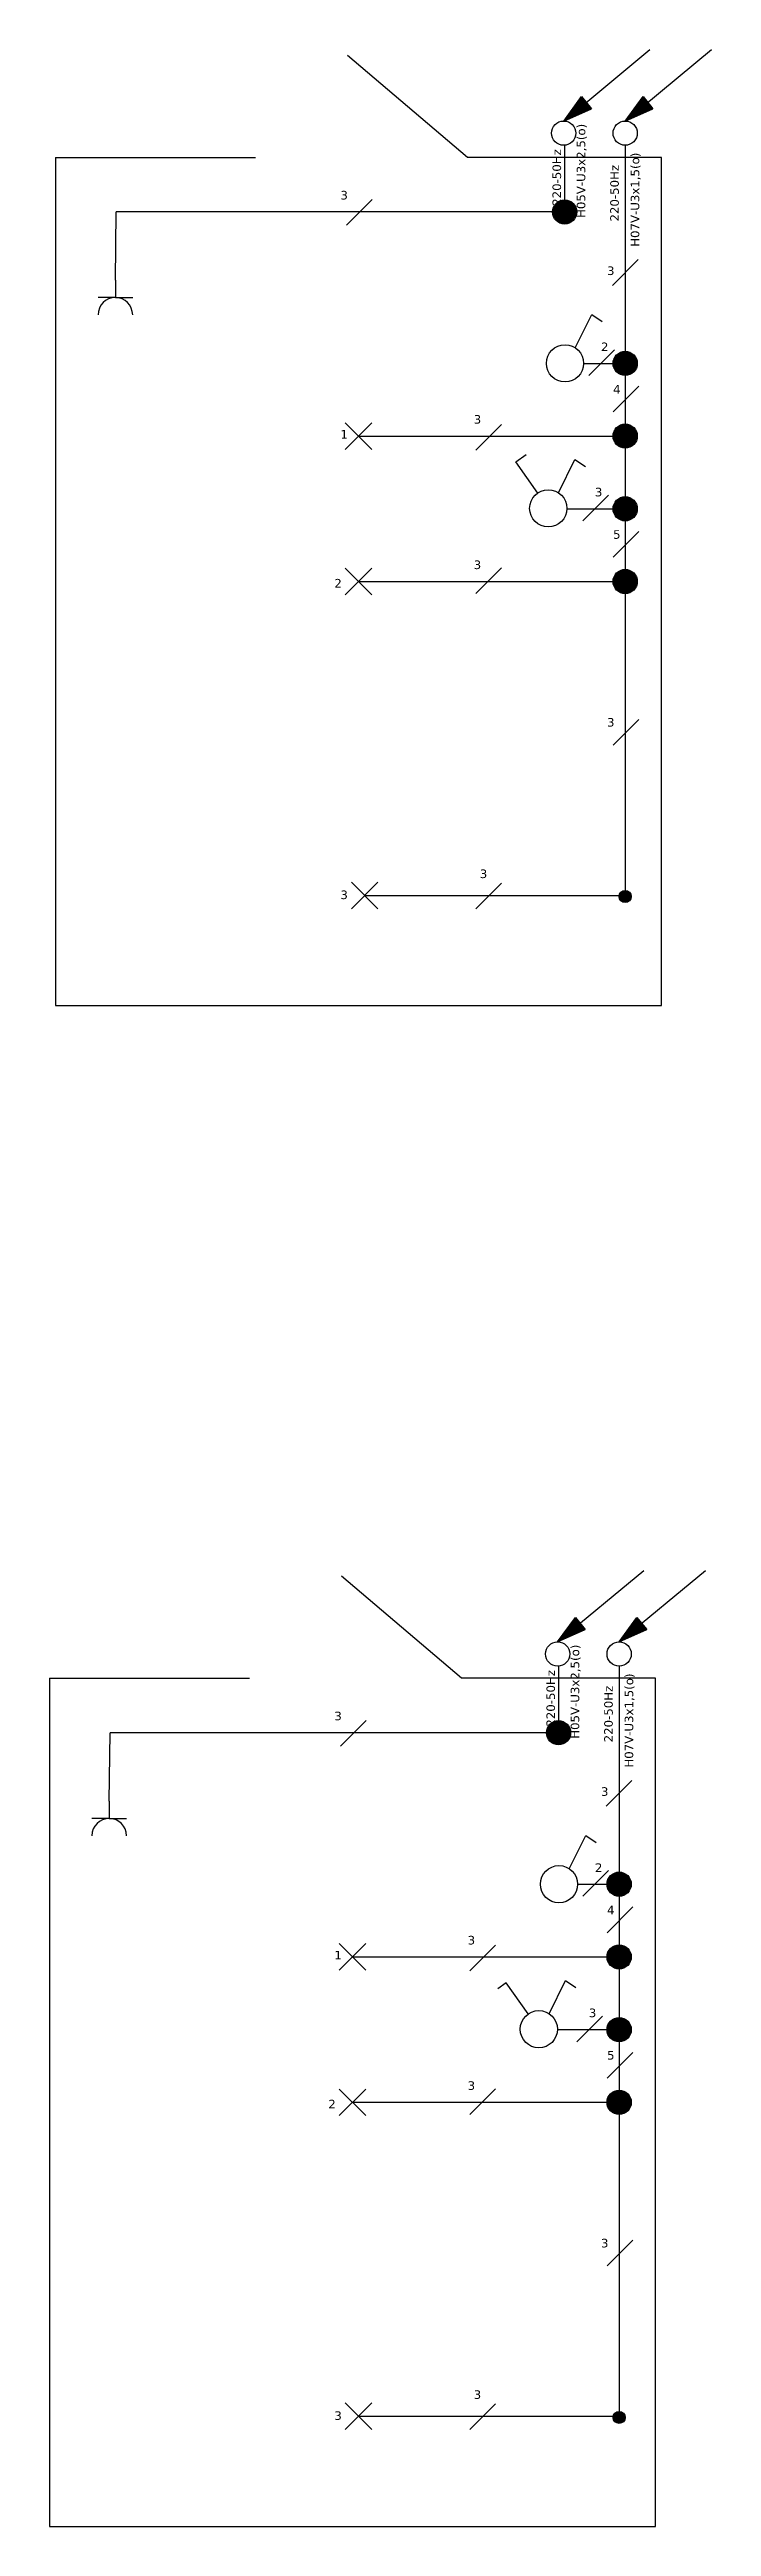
# Model space of a CAD drawing. Header units: millimetres. Extents: x 1397 to 2239, y 1481 to 1922.
# Drawn here: x 1662 to 1771.2, y 1513 to 1921.8 of the extents above; entities that cross this region are included whole.
import ezdxf

# ---------------------------------------------------------------- set-up
doc = ezdxf.new("R2010")
doc.units = ezdxf.units.MM
doc.header["$LTSCALE"] = 0.093
doc.layers.add('DESCCHILD', color=20, linetype='Continuous')

msp = doc.modelspace()

# ---------------------------------------------------------------- texts
at = {"char_height": 1.4142, "attachment_point": 1, "rotation": 90}
for s, insert in [('{\\fVerdana|b0|i0|c161|p34;H05V-U3x2,5(o)}', (1749, 1894)), ('{\\fVerdana|b0|i0|c161|p34;H07V-U3x1,5(o)}', (1757.91, 1889.24)), ('{\\fVerdana|b0|i0|c161|p34;H05V-U3x2,5(o)}', (1748, 1643)), ('{\\fVerdana|b0|i0|c161|p34;H07V-U3x1,5(o)}', (1756.91, 1638.24))]:
    msp.add_mtext_dynamic_manual_height_columns(s, width=21.638, gutter_width=12.5, heights=[0], dxfattribs=dict(at, insert=insert))
at = {"ltscale": 2, "char_height": 1.4142, "attachment_point": 1, "rotation": 90}
for insert in [(1745, 1896), (1754.53, 1893.41), (1744, 1645), (1753.53, 1642.41)]:
    msp.add_mtext_dynamic_manual_height_columns('{\\fVerdana|b0|i0|c161|p34;220-50\\fVerdana|b0|i0|c0|p34;Hz}', width=5, gutter_width=7.07, heights=[0], dxfattribs=dict(at, insert=insert))
at = {"ltscale": 2, "char_height": 1.4142, "attachment_point": 1}
for s, insert in [('{\\fVerdana|b0|i0|c161|p34;3}', (1710, 1898.47)), ('{\\fVerdana|b0|i0|c161|p34;3}', (1754, 1886)), ('{\\fVerdana|b0|i0|c161|p34;2}', (1753, 1873.44)), ('{\\fVerdana|b0|i0|c161|p34;4}', (1755, 1866.44)), ('{\\fVerdana|b0|i0|c161|p34;3}', (1732, 1861.47)), ('{\\fVerdana|b0|i0|c161|p34;1}', (1710, 1859)), ('{\\fVerdana|b0|i0|c161|p34;3}', (1752, 1849.47)), ('{\\fVerdana|b0|i0|c161|p34;5}', (1755, 1842.47)), ('{\\fVerdana|b0|i0|c161|p34;3}', (1732, 1837.47)), ('{\\fVerdana|b0|i0|c161|p34;2}', (1709, 1834.42)), ('{\\fVerdana|b0|i0|c161|p34;3}', (1754, 1811.47)), ('{\\fVerdana|b0|i0|c161|p34;3}', (1733, 1786.47)), ('{\\fVerdana|b0|i0|c161|p34;3}', (1710, 1783)), ('{\\fVerdana|b0|i0|c161|p34;3}', (1709, 1647.47)), ('{\\fVerdana|b0|i0|c161|p34;3}', (1753, 1635)), ('{\\fVerdana|b0|i0|c161|p34;2}', (1752, 1622.44)), ('{\\fVerdana|b0|i0|c161|p34;4}', (1754, 1615.44)), ('{\\fVerdana|b0|i0|c161|p34;1}', (1709, 1608)), ('{\\fVerdana|b0|i0|c161|p34;3}', (1731, 1610.47)), ('{\\fVerdana|b0|i0|c161|p34;3}', (1751, 1598.47)), ('{\\fVerdana|b0|i0|c161|p34;5}', (1754, 1591.47)), ('{\\fVerdana|b0|i0|c161|p34;3}', (1731, 1586.47)), ('{\\fVerdana|b0|i0|c161|p34;2}', (1708, 1583.42)), ('{\\fVerdana|b0|i0|c161|p34;3}', (1753, 1560.47)), ('{\\fVerdana|b0|i0|c161|p34;3}', (1732, 1535.47)), ('{\\fVerdana|b0|i0|c161|p34;3}', (1709, 1532))]:
    msp.add_mtext_dynamic_manual_height_columns(s, width=5, gutter_width=7.07, heights=[0], dxfattribs=dict(at, insert=insert))

# ---------------------------------------------------------------- hatches: boundary and pattern name
h = msp.add_hatch(color=256)
h.dxf.hatch_style = 1
h.paths.add_polyline_path([(1746.85, 1910), (1751.42, 1912.03), (1750.6, 1913.04)])
h.paths.add_polyline_path([(1746.85, 1910), (1750.6, 1913.04), (1749.79, 1914.04)])
h = msp.add_hatch(color=256)
h.dxf.hatch_style = 1
h.paths.add_polyline_path([(1757, 1910), (1761.57, 1912.03), (1760.76, 1913.04)])
h.paths.add_polyline_path([(1757, 1910), (1760.76, 1913.04), (1759.94, 1914.04)])
at = {"ltscale": 2, "true_color": 0x000000}
h = msp.add_hatch(color=18, dxfattribs=at)
h.dxf.hatch_style = 1
h.paths.add_polyline_path([(1749, 1895, 1), (1745, 1895, 1)])
h = msp.add_hatch(dxfattribs=at)
h.set_pattern_fill('ANGLE', color=18)
h.set_pattern_definition([(0, (-19, 1), (0, 6.985), [5.08, -1.905]), (90, (-19, 1), (-6.985, 4e-16), [5.08, -1.905])])
h.paths.add_polyline_path([(1759, 1870, 1), (1755, 1870, 1)])
h = msp.add_hatch(color=18, dxfattribs=at)
h.dxf.hatch_style = 1
h.paths.add_polyline_path([(1759, 1870, 1), (1755, 1870, 1)])
h = msp.add_hatch(dxfattribs=at)
h.set_pattern_fill('ANGLE', color=18)
h.set_pattern_definition([(0, (-19, -11), (0, 6.985), [5.08, -1.905]), (90, (-19, -11), (-6.985, 4e-16), [5.08, -1.905])])
h.paths.add_polyline_path([(1759, 1858, 1), (1755, 1858, 1)])
h = msp.add_hatch(color=18, dxfattribs=at)
h.dxf.hatch_style = 1
h.paths.add_polyline_path([(1759, 1858, 1), (1755, 1858, 1)])
h = msp.add_hatch(color=18, dxfattribs=at)
h.dxf.hatch_style = 1
h.paths.add_polyline_path([(1759, 1846, 1), (1755, 1846, 1)])
h = msp.add_hatch(color=18, dxfattribs=at)
h.dxf.hatch_style = 1
h.paths.add_polyline_path([(1759, 1834, 1), (1755, 1834, 1)])
h = msp.add_hatch(color=18, dxfattribs=at)
h.dxf.hatch_style = 1
h.paths.add_polyline_path([(1758, 1782, 1), (1756, 1782, 1)])
h = msp.add_hatch(color=256)
h.dxf.hatch_style = 1
h.paths.add_polyline_path([(1745.85, 1659), (1750.42, 1661.03), (1749.6, 1662.04)])
h.paths.add_polyline_path([(1745.85, 1659), (1749.6, 1662.04), (1748.79, 1663.04)])
h = msp.add_hatch(color=256)
h.dxf.hatch_style = 1
h.paths.add_polyline_path([(1756, 1659), (1760.57, 1661.03), (1759.76, 1662.04)])
h.paths.add_polyline_path([(1756, 1659), (1759.76, 1662.04), (1758.94, 1663.04)])
h = msp.add_hatch(color=18, dxfattribs=at)
h.dxf.hatch_style = 1
h.paths.add_polyline_path([(1748, 1644, 1), (1744, 1644, 1)])
h = msp.add_hatch(dxfattribs=at)
h.set_pattern_fill('ANGLE', color=18)
h.set_pattern_definition([(0, (-20, -250), (0, 6.985), [5.08, -1.905]), (90, (-20, -250), (-6.985, 4e-16), [5.08, -1.905])])
h.paths.add_polyline_path([(1758, 1619, 1), (1754, 1619, 1)])
h = msp.add_hatch(color=18, dxfattribs=at)
h.dxf.hatch_style = 1
h.paths.add_polyline_path([(1758, 1619, 1), (1754, 1619, 1)])
h = msp.add_hatch(dxfattribs=at)
h.set_pattern_fill('ANGLE', color=18)
h.set_pattern_definition([(0, (-20, -262), (0, 6.985), [5.08, -1.905]), (90, (-20, -262), (-6.985, 4e-16), [5.08, -1.905])])
h.paths.add_polyline_path([(1758, 1607, 1), (1754, 1607, 1)])
h = msp.add_hatch(color=18, dxfattribs=at)
h.dxf.hatch_style = 1
h.paths.add_polyline_path([(1758, 1607, 1), (1754, 1607, 1)])
h = msp.add_hatch(color=18, dxfattribs=at)
h.dxf.hatch_style = 1
h.paths.add_polyline_path([(1758, 1595, 1), (1754, 1595, 1)])
h = msp.add_hatch(color=18, dxfattribs=at)
h.dxf.hatch_style = 1
h.paths.add_polyline_path([(1758, 1583, 1), (1754, 1583, 1)])
h = msp.add_hatch(color=18, dxfattribs=at)
h.dxf.hatch_style = 1
h.paths.add_polyline_path([(1757, 1531, 1), (1755, 1531, 1)])

# ---------------------------------------------------------------- linework, layer by layer
for p, q in [((1746.85, 1910), (1761.08, 1921.8)), ((1757, 1910), (1771.23, 1921.8)), ((1746.85, 1910), (1749.79, 1914.04)), ((1749.79, 1914.04), (1751.42, 1912.03)), ((1757, 1910), (1759.94, 1914.04)), ((1759.94, 1914.04), (1761.57, 1912.03)), ((1746.85, 1910), (1751.42, 1912.03)), ((1757, 1910), (1761.57, 1912.03)), ((1672.86, 1880.86), (1670, 1880.86)), ((1672.86, 1883.72), (1672.86, 1880.86)), ((1672.86, 1880.86), (1675.72, 1880.86)), ((1748.77, 1872.55), (1751.48, 1878.05)), ((1751.48, 1878.05), (1753.2, 1876.9)), ((1710.81, 1860.19), (1715.19, 1855.81)), ((1715.19, 1860.19), (1710.81, 1855.81)), ((1738.93, 1853.73), (1740.68, 1854.96)), ((1742.57, 1848.59), (1738.93, 1853.73)), ((1746, 1848.62), (1748.71, 1854.12)), ((1748.71, 1854.12), (1750.43, 1852.96)), ((1710.81, 1836.19), (1715.19, 1831.81)), ((1715.19, 1836.19), (1710.81, 1831.81)), ((1711.81, 1784.39), (1716.19, 1780)), ((1716.19, 1784.39), (1711.81, 1780)), ((1745.85, 1659), (1760.08, 1670.8)), ((1756, 1659), (1770.23, 1670.8)), ((1745.85, 1659), (1748.79, 1663.04)), ((1745.85, 1659), (1750.42, 1661.03)), ((1748.79, 1663.04), (1750.42, 1661.03)), ((1756, 1659), (1758.94, 1663.04)), ((1756, 1659), (1760.57, 1661.03)), ((1758.94, 1663.04), (1760.57, 1661.03)), ((1671.86, 1632.72), (1671.86, 1629.86)), ((1671.86, 1629.86), (1669, 1629.86)), ((1671.86, 1629.86), (1674.72, 1629.86)), ((1747.77, 1621.55), (1750.48, 1627.05)), ((1750.48, 1627.05), (1752.2, 1625.9)), ((1709.81, 1609.19), (1714.19, 1604.81)), ((1714.19, 1609.19), (1709.81, 1604.81)), ((1737.38, 1602.73), (1736, 1601.75)), ((1741.01, 1597.59), (1737.38, 1602.73)), ((1744.45, 1597.62), (1747.16, 1603.12)), ((1747.16, 1603.12), (1748.88, 1601.96)), ((1709.81, 1585.19), (1714.19, 1580.81)), ((1714.19, 1585.19), (1709.81, 1580.81)), ((1710.81, 1533.39), (1715.19, 1529)), ((1715.19, 1533.39), (1710.81, 1529))]:
    msp.add_line(p, q)
at = {"ltscale": 2}
for p, q in [((1747, 1906), (1747, 1897)), ((1757, 1906), (1757, 1872)), ((1711, 1892.8), (1715.25, 1897.04)), ((1672.86, 1883.72), (1673, 1895)), ((1745, 1895), (1673, 1895)), ((1754.88, 1882.88), (1759.12, 1887.12)), ((1750.13, 1870), (1755, 1870)), ((1751, 1868), (1755.24, 1872.24)), ((1755, 1862), (1759.24, 1866.24)), ((1757, 1868), (1757, 1860)), ((1713, 1858), (1755, 1858)), ((1732.37, 1855.68), (1736.61, 1859.93)), ((1757, 1856), (1757, 1848)), ((1750, 1844), (1754.24, 1848.24)), ((1747.37, 1846), (1756, 1846)), ((1757, 1844), (1757, 1836)), ((1755, 1838), (1759.24, 1842.24)), ((1732.37, 1832), (1736.61, 1836.24)), ((1713, 1834), (1755, 1834)), ((1757, 1832), (1757, 1783)), ((1755, 1807), (1759.24, 1811.24)), ((1732.37, 1780), (1736.61, 1784.24)), ((1714, 1782.19), (1756.02, 1782.19)), ((1746, 1655), (1746, 1646)), ((1756, 1655), (1756, 1621)), ((1671.86, 1632.72), (1672, 1644)), ((1744, 1644), (1672, 1644)), ((1710, 1641.8), (1714.25, 1646.04)), ((1753.88, 1631.88), (1758.12, 1636.12)), ((1749.13, 1619), (1754, 1619)), ((1750, 1617), (1754.24, 1621.24)), ((1754, 1611), (1758.24, 1615.24)), ((1756, 1617), (1756, 1609)), ((1712, 1607), (1754, 1607)), ((1731.37, 1604.68), (1735.61, 1608.93)), ((1756, 1605), (1756, 1597)), ((1745.81, 1595), (1755, 1595)), ((1749, 1593), (1753.24, 1597.24)), ((1754, 1587), (1758.24, 1591.24)), ((1756, 1593), (1756, 1585)), ((1712, 1583), (1754, 1583)), ((1731.37, 1581), (1735.61, 1585.24)), ((1756, 1581), (1756, 1532)), ((1754, 1556), (1758.24, 1560.24)), ((1731.37, 1529), (1735.61, 1533.24)), ((1713, 1531.19), (1755.02, 1531.19))]:
    msp.add_line(p, q, dxfattribs=at)
for centre, radius in [((1746.85, 1908), 2), ((1757, 1908), 2), ((1747, 1895), 2), ((1747.07, 1870), 3.07), ((1757, 1870), 2), ((1757, 1858), 2), ((1744.3, 1846.07), 3.07), ((1757, 1846), 2), ((1757, 1834), 2), ((1757, 1782), 1), ((1745.85, 1657), 2), ((1756, 1657), 2), ((1746, 1644), 2), ((1746.07, 1619), 3.07), ((1756, 1619), 2), ((1756, 1607), 2), ((1742.75, 1595.07), 3.07), ((1756, 1595), 2), ((1756, 1583), 2), ((1756, 1531), 1)]:
    msp.add_circle(centre, radius)
for centre in [(1672.86, 1878), (1671.86, 1627)]:
    msp.add_arc(centre, 2.86, 0, 180)
at = {"layer": 'DESCCHILD', "ltscale": 2}
for p, q in [((1731, 1904), (1711.19, 1920.84)), ((1711.19, 1920.84), (1711.19, 1920.84)), ((1663, 1904), (1663, 1764)), ((1663, 1904), (1696, 1904)), ((1763, 1904), (1731, 1904)), ((1763, 1764), (1763, 1904)), ((1663, 1764), (1763, 1764)), ((1730, 1653), (1710.19, 1669.84)), ((1710.19, 1669.84), (1710.19, 1669.84)), ((1662, 1653), (1662, 1513)), ((1662, 1653), (1695, 1653)), ((1762, 1653), (1730, 1653)), ((1762, 1513), (1762, 1653)), ((1662, 1513), (1762, 1513))]:
    msp.add_line(p, q, dxfattribs=at)

msp.set_redraw_order([(e.dxf.handle, doc.entitydb.next_handle()) for e in msp.query("TEXT MTEXT ATTDEF DIMENSION ARC_DIMENSION")])  # texts and dimensions are drawn at this point

doc.saveas('drawing.dxf')
